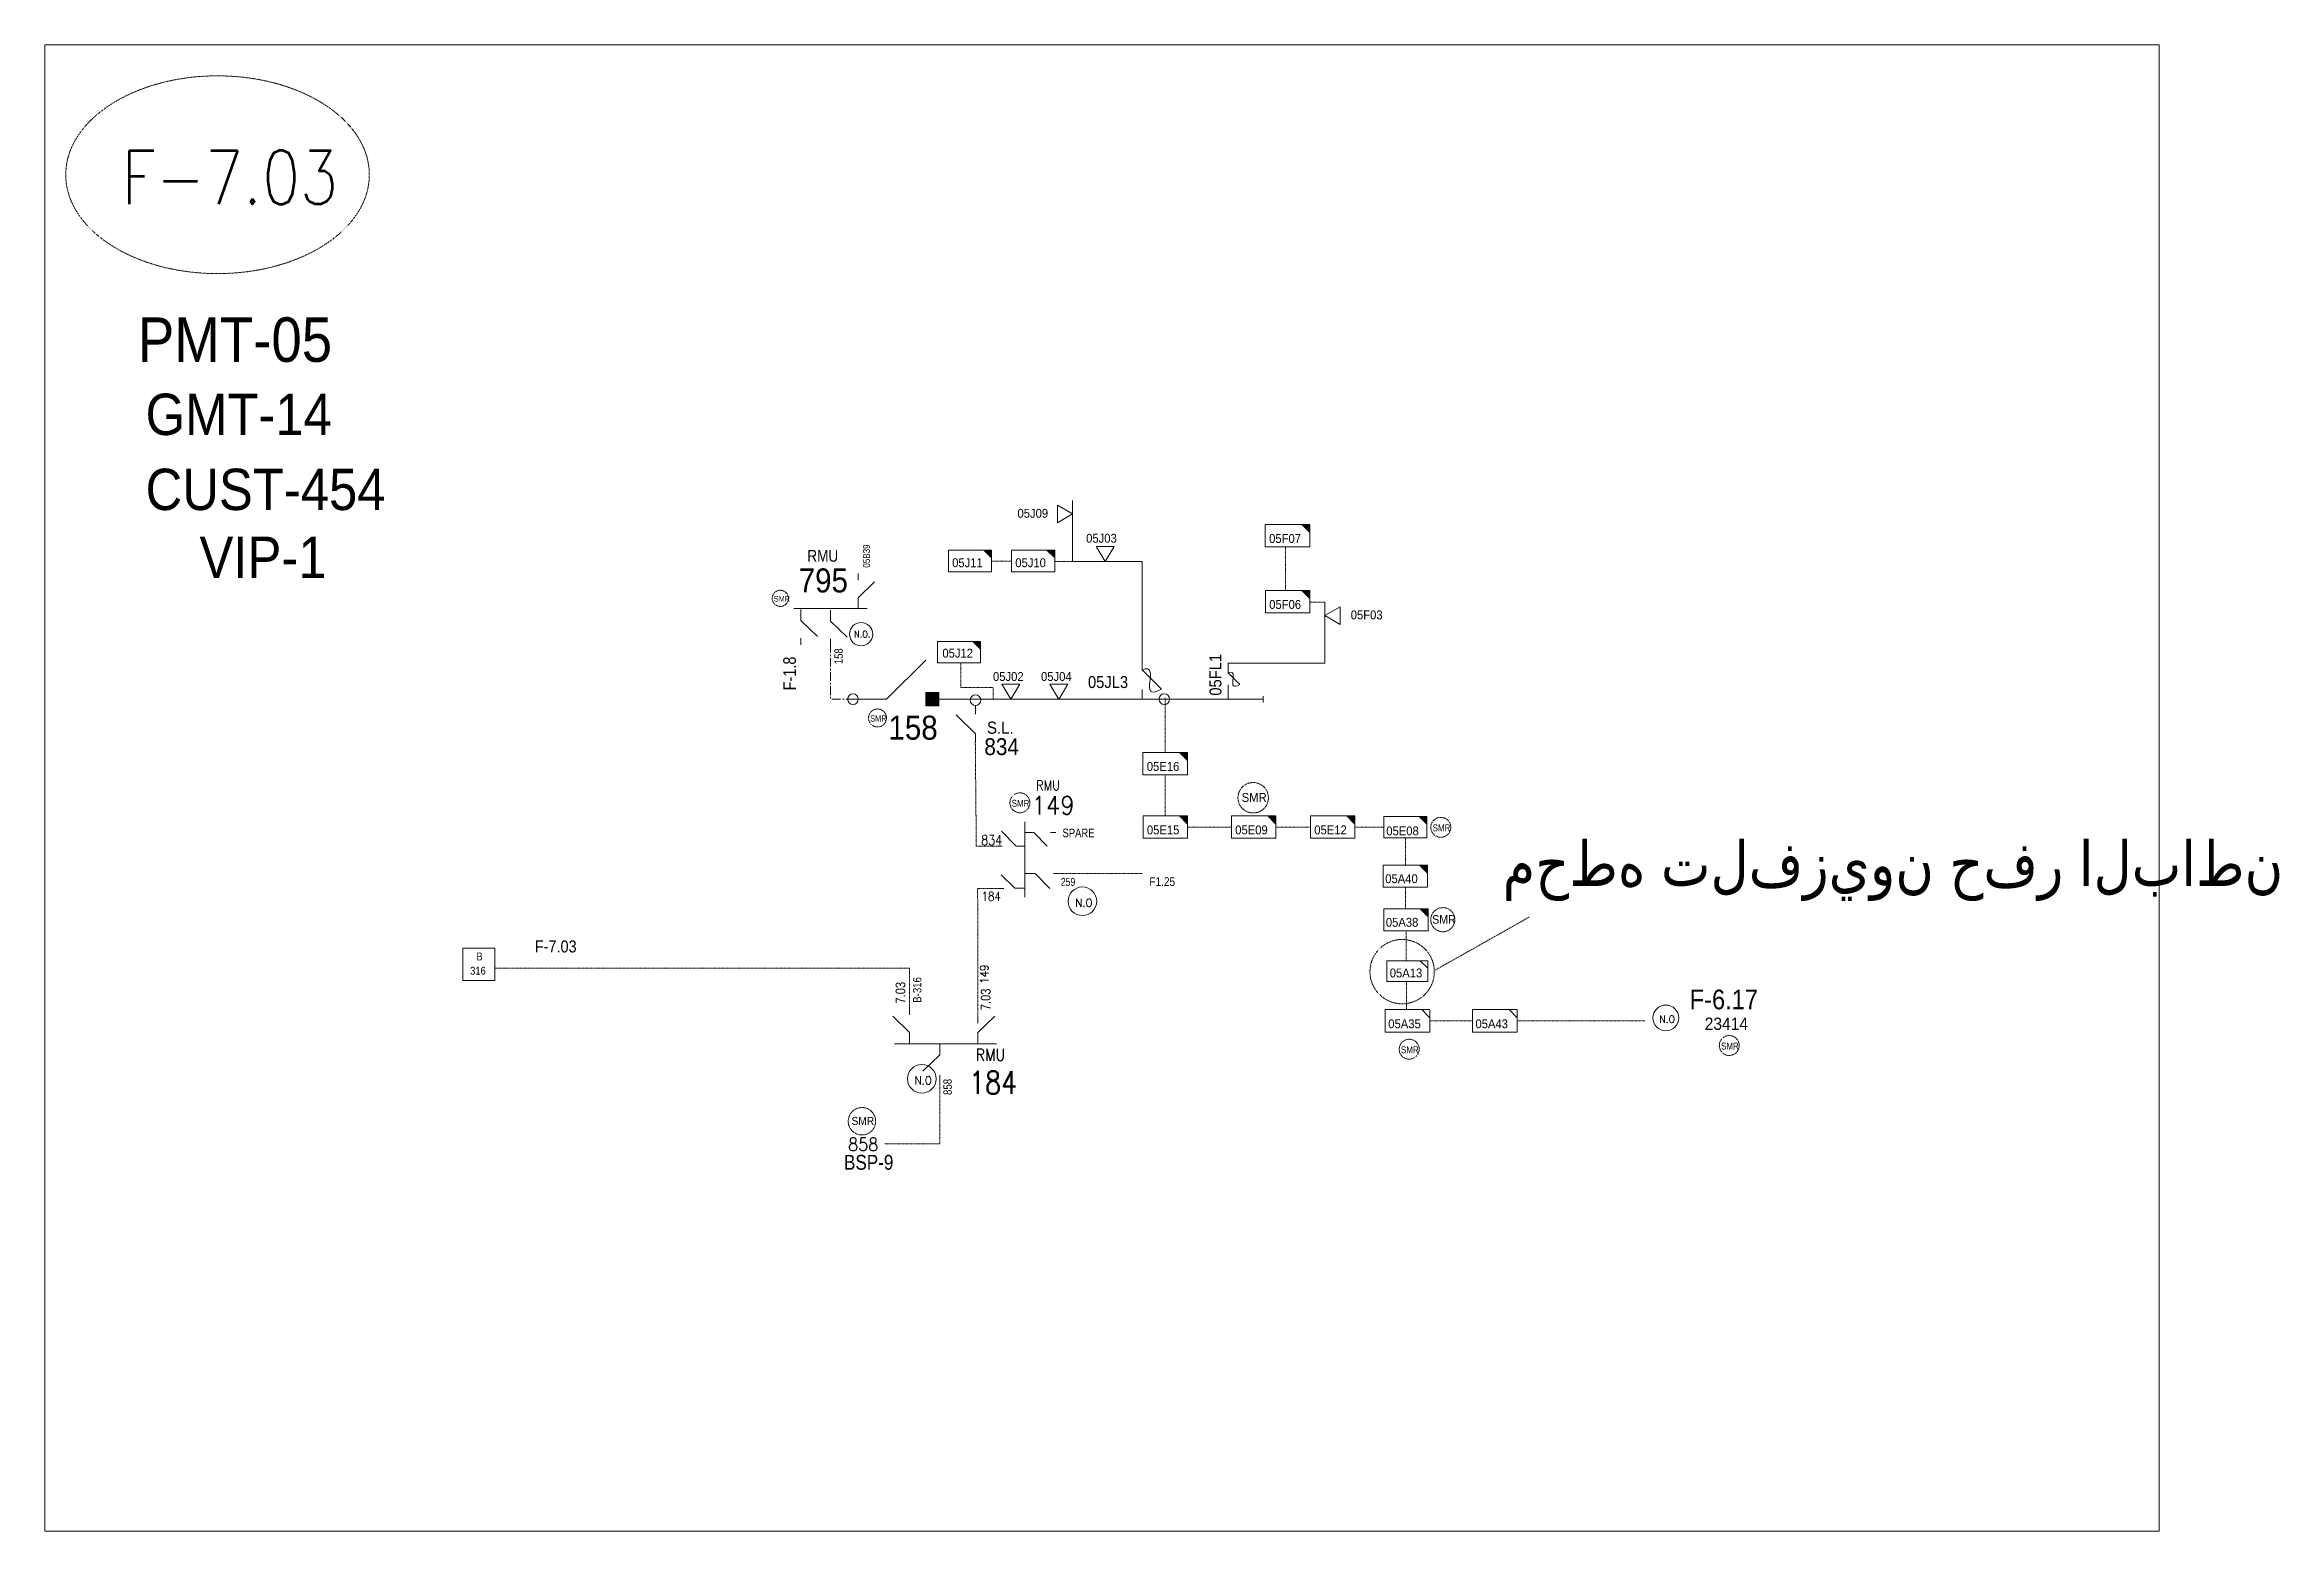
# Model space of a CAD drawing. Header units: metres. Extents: x 65984 to 144644, y -19036 to 23726.
# Drawn here: x 99766 to 100696, y 13233 to 13852 of the extents above; entities that cross this region are included whole.
import ezdxf
from ezdxf.enums import TextEntityAlignment as Align

# ---------------------------------------------------------------- set-up
doc = ezdxf.new("R2010")
doc.units = ezdxf.units.M
doc.header["$MEASUREMENT"] = 0
doc.linetypes.add('( Center )', pattern=[2, 1.25, -0.25, 0.25, -0.25])
doc.linetypes.add('DGN Style 3', pattern=[0.013877, 0, -0.013877])
doc.layers.get('0').update_dxf_attribs({"color": 95, "lineweight": 40})
for name, color, linetype, lineweight in [('ABS', 7, 'Continuous', 40), ('ABS NUMBER', 112, 'Continuous', 30), ('d_eos', 111, 'Continuous', 40), ('d_eos no', 121, 'Continuous', 40), ('d_fco', 5, 'Continuous', 40), ('d_fco text', 95, 'Continuous', 40), ('d_oh branch', 94, 'Continuous', 40), ('d_switch', 95, 'Continuous', 40), ('d_tf', 1, 'Continuous', 40), ('d_tf no', 6, 'Continuous', 40), ('d_ug cable', 95, 'Continuous', 40), ('d_ug main line', 95, 'Continuous', 40), ('FDR  1  05', 172, 'Continuous', 40), ('FDR  1  08', 13, 'Continuous', 106), ('fedr no', 95, 'Continuous', 40), ('GRID STATION  04', 7, 'Continuous', 40), ('Level 37', 7, 'Continuous', 0), ('O H MAIN FEEDER', 4, 'Continuous', 100), ('SW N O', 114, 'Continuous', 30)]:
    doc.layers.add(name, color=color, linetype=linetype, lineweight=lineweight)
doc.styles.add('NASKHF', font='naskhf.shx', dxfattribs={"height": 8})
doc.styles.add('Style-Arial', font='arial.ttf')
doc.styles.add('Style-ENGINEERING', font='ENGINEERING.shx')
doc.styles.add('Style-msdefault', font='msdefault.shx')
doc.styles.add('Style-simplex', font='simplex.shx')
doc.styles.add('Style-STANDARD', font='STANDARD.shx')

msp = doc.modelspace()

# ---------------------------------------------------------------- texts
at = {"layer": 'ABS NUMBER', "color": 2, "lineweight": 13, "style": 'Style-Arial', "width": 0.88}
msp.add_text('158', height=10, dxfattribs=at).set_placement((100117.14, 13562.59))
at = {"layer": 'ABS NUMBER', "color": 7, "lineweight": 13, "style": 'Style-Arial', "width": 0.88}
msp.add_text('S.L.', height=5.081, dxfattribs=at).set_placement((100158.16, 13565.04))
msp.add_text('834', height=7.024, dxfattribs=at).set_placement((100171.45, 13556.17), align=Align.RIGHT)
at = {"layer": 'd_eos no', "color": 7, "linetype": 'Continuous', "lineweight": 13, "style": 'Style-Arial', "width": 0.88}
for s, height, p in [('PMT-05', 18.499, (99804.78, 13738.27)), ('GMT-14', 17.197, (99807.99, 13706.54))]:
    msp.add_text(s, height=height, dxfattribs=at).set_placement(p, align=Align.TOP_LEFT)
at = {"layer": 'd_eos no', "color": 2, "linetype": 'Continuous', "lineweight": 13, "style": 'Style-Arial', "width": 0.88}
for s, height, p in [('CUST-454', 17.197, (99807.99, 13675.32)), ('795', 10, (100079.78, 13633.84)), ('محطه تلفزيون حفر الباطن', 18.8793, (100372.75, 13520.63))]:
    msp.add_text(s, height=height, dxfattribs=at).set_placement(p, align=Align.TOP_LEFT)
at = {"layer": 'd_eos no', "color": 1, "linetype": 'Continuous', "lineweight": 13, "style": 'Style-Arial', "width": 0.88}
msp.add_text('VIP-1', height=17.197, dxfattribs=at).set_placement((99830.44, 13647.05), align=Align.TOP_LEFT)
at = {"layer": 'd_eos no', "color": 2, "linetype": 'Continuous', "lineweight": 13, "ltscale": 0.81, "style": 'Style-msdefault', "width": 0.818182}
msp.add_text('SPARE', height=3.594, dxfattribs=at).set_placement((100189.58, 13525.59), align=Align.TOP_LEFT)
at = {"layer": 'd_eos no', "color": 7, "linetype": 'Continuous', "lineweight": 13, "ltscale": 0.796614, "style": 'Style-msdefault', "width": 0.818182}
msp.add_text('259', height=3.305, dxfattribs=at).set_placement((100188.86, 13505.09), align=Align.TOP_LEFT)
at = {"layer": 'd_fco text', "color": 7, "linetype": 'Continuous', "lineweight": 13, "style": 'Style-msdefault', "width": 0.916667}
msp.add_text('05FL1', height=4.998, rotation=90, dxfattribs=at).set_placement((100250.73, 13580.89), align=Align.TOP_LEFT)
msp.add_text('05JL3', height=4.998, dxfattribs=at).set_placement((100200.18, 13589.07), align=Align.TOP_LEFT)
at = {"layer": 'd_switch', "color": 7, "linetype": 'Continuous', "lineweight": 13, "style": 'Style-msdefault', "width": 0.857143}
msp.add_text('05B39', height=2.92, rotation=90, dxfattribs=at).set_placement((100106.54, 13643.82), align=Align.TOP_RIGHT)
at = {"layer": 'd_switch', "color": 1, "linetype": 'Continuous', "lineweight": 30, "ltscale": 0.81, "style": 'Style-ENGINEERING', "width": 0.857143}
msp.add_text('SMR', height=2.341, rotation=0.00263, dxfattribs=at).set_placement((100069.39, 13622.38), align=Align.TOP_LEFT)
at = {"layer": 'd_switch', "color": 2, "linetype": 'Continuous', "lineweight": 13, "ltscale": 1.354603, "style": 'Style-ENGINEERING', "width": 0.857143}
msp.add_text('F-1.8', height=5.254, rotation=90, dxfattribs=at).set_placement((100078.62, 13583.1))
at = {"layer": 'd_switch', "color": 22, "linetype": 'Continuous', "lineweight": 13, "style": 'Style-ENGINEERING', "width": 0.857143}
msp.add_text('158', height=3.43, rotation=90, dxfattribs=at).set_placement((100098.11, 13594.02))
at = {"layer": 'd_switch', "color": 1, "linetype": 'Continuous', "lineweight": 30, "ltscale": 0.9, "style": 'Style-ENGINEERING', "width": 0.857143}
msp.add_text('SMR', height=2.601, rotation=0.00263, dxfattribs=at).set_placement((100109.54, 13572.72), align=Align.TOP_LEFT)
at = {"layer": 'd_switch', "color": 1, "linetype": 'Continuous', "lineweight": 30, "style": 'Style-ENGINEERING', "width": 0.857143}
for p in [(100168.43, 13537.55), (100343.61, 13527.34), (100330.45, 13435.02), (100463.65, 13436.56)]:
    msp.add_text('SMR', height=2.89, rotation=0.00263, dxfattribs=at).set_placement(p, align=Align.TOP_LEFT)
at = {"layer": 'd_switch', "color": 2, "linetype": 'Continuous', "lineweight": 13, "style": 'Style-msdefault', "width": 0.857143}
for s, height, rotation, p in [('F1.25', 3.652, 0.00752, (100236.43, 13505.35)), ('7.03', 4.057, 90.00752, (100155.56, 13459.06))]:
    msp.add_text(s, height=height, rotation=rotation, dxfattribs=at).set_placement(p, align=Align.TOP_RIGHT)
at = {"layer": 'd_switch', "color": 2, "linetype": 'Continuous', "lineweight": 13, "style": 'Style-msdefault', "width": 0.9}
msp.add_text('F-7.03', height=5, dxfattribs=at).set_placement((99969.98, 13479.06), align=Align.TOP_LEFT)
at = {"layer": 'd_switch', "color": 2, "linetype": 'Continuous', "lineweight": 13, "style": 'Style-msdefault', "width": 0.857143}
msp.add_text('7.03', height=4.057, rotation=90, dxfattribs=at).set_placement((100124.16, 13452.77))
at = {"layer": 'd_switch', "color": 55, "linetype": 'Continuous', "lineweight": 13, "style": 'Style-msdefault', "width": 0.9}
msp.add_text('F-6.17', height=8.17, dxfattribs=at).set_placement((100450.58, 13458.58), align=Align.TOP_LEFT)
at = {"layer": 'd_tf no', "color": 22, "linetype": 'Continuous', "lineweight": 13, "style": 'Style-msdefault', "width": 0.945946}
for s, p in [('05J09', (100170.84, 13658.62)), ('05F07', (100275.56, 13648.12)), ('05J11', (100143.64, 13638.05)), ('05J10', (100169.92, 13638.05)), ('05F06', (100275.59, 13620.7)), ('05J04', (100180.64, 13590.72)), ('05E16', (100224.66, 13553.31)), ('05E15', (100224.7, 13526.89)), ('05E12', (100294.34, 13526.89)), ('05A40', (100323.88, 13506.58)), ('05A13', (100325.76, 13467.38)), ('05A43', (100361.43, 13446.22))]:
    msp.add_text(s, height=3.7, dxfattribs=at).set_placement(p, align=Align.TOP_LEFT)
for s, p in [('05J03', (100199.42, 13644.53)), ('05F03', (100309.52, 13612.64)), ('05J02', (100160.65, 13587))]:
    msp.add_text(s, height=3.7, dxfattribs=at).set_placement(p)
at = {"layer": 'd_tf no', "color": 1, "linetype": 'Continuous', "lineweight": 40, "style": 'Style-msdefault', "width": 0.945946}
for height, p in [(3.719, (100264.12, 13540.42)), (3.348, (100101.78, 13405.63))]:
    msp.add_text('SMR', height=height, dxfattribs=at).set_placement(p, align=Align.TOP_LEFT)
at = {"layer": 'd_tf no', "color": 2, "linetype": 'Continuous', "lineweight": 13, "style": 'Style-msdefault', "width": 0.945946}
for s, p in [('05E09', (100261.45, 13526.89)), ('05E08', (100324.32, 13526.47)), ('05A38', (100324.13, 13488.45)), ('05A35', (100325.14, 13446.22))]:
    msp.add_text(s, height=3.7, dxfattribs=at).set_placement(p, align=Align.TOP_LEFT)
at = {"layer": 'd_tf no', "color": 2, "linetype": 'Continuous', "lineweight": 13, "style": 'Style-ENGINEERING', "width": 0.945946}
msp.add_text('23414', height=5.137, dxfattribs=at).set_placement((100465.86, 13444.4), align=Align.MIDDLE_CENTER)
at = {"layer": 'd_tf no', "color": 2, "lineweight": 13, "insert": (100343.42, 13489.58), "char_height": 3.5709, "attachment_point": 1, "style": 'NASKHF'}
msp.add_mtext('\\Fmsdefault;\\H1x;\\W0.925;SMR\\P', dxfattribs=at)
at = {"layer": 'FDR  1  05', "color": 22, "linetype": 'Continuous', "lineweight": 13, "style": 'Style-msdefault', "width": 0.945946}
msp.add_text('05J12', height=3.7, dxfattribs=at).set_placement((100139.59, 13600.43), align=Align.TOP_LEFT)
at = {"layer": 'fedr no', "color": 6, "linetype": 'Continuous', "lineweight": 13, "style": 'Style-STANDARD', "width": 0.909091}
msp.add_text('F-7.03', height=22.241, dxfattribs=at).set_placement((99843.07, 13796.54), align=Align.MIDDLE_CENTER)
at = {"layer": 'GRID STATION  04', "color": 121, "linetype": 'Continuous', "lineweight": 13, "style": 'Style-msdefault', "width": 0.888889}
for s, height, p in [('316', 3.278, (99943.07, 13468.09)), ('B', 3.28, (99945.69, 13474.03))]:
    msp.add_text(s, height=height, dxfattribs=at).set_placement(p, align=Align.TOP_LEFT)
at = {"layer": 'Level 37', "color": 2, "linetype": 'Continuous', "lineweight": 13, "style": 'Style-msdefault', "width": 0.86}
msp.add_text('RMU', height=4.9, rotation=0.00037, dxfattribs=at).set_placement((100096.23, 13641.53), align=Align.TOP_RIGHT)
at = {"layer": 'Level 37', "color": 2, "linetype": 'Continuous', "lineweight": 13, "ltscale": 0.81, "style": 'Style-simplex'}
for s, height, width, p in [('RMU', 4.044, 0.854701, (100183.6, 13543.51)), ('149', 7.605, 0.909091, (100185.7, 13535.27))]:
    msp.add_text(s, height=height, dxfattribs=dict(at, width=width)).set_placement(p, align=Align.MIDDLE_CENTER)
at = {"layer": 'Level 37', "color": 7, "linetype": 'Continuous', "lineweight": 13, "ltscale": 0.568623, "style": 'Style-STANDARD', "width": 0.909091}
msp.add_text('834', height=4.091, dxfattribs=at).set_placement((100160.11, 13520.76), align=Align.MIDDLE_CENTER)
at = {"layer": 'Level 37', "color": 7, "linetype": 'Continuous', "lineweight": 13, "ltscale": 0.586008, "style": 'Style-STANDARD', "width": 0.909091}
msp.add_text('184', height=3.767, dxfattribs=at).set_placement((100159.89, 13497.42), align=Align.MIDDLE_CENTER)
at = {"layer": 'Level 37', "color": 7, "linetype": 'Continuous', "lineweight": 13, "ltscale": 0.486, "style": 'Style-simplex', "width": 0.909091}
msp.add_text('149', height=3.422, rotation=90, dxfattribs=at).set_placement((100157.02, 13465), align=Align.MIDDLE_CENTER)
at = {"layer": 'Level 37', "color": 7, "linetype": 'Continuous', "lineweight": 13, "style": 'Style-msdefault', "width": 0.857143}
msp.add_text('B-316', height=3.5, rotation=90, dxfattribs=at).set_placement((100130.86, 13453.11))
at = {"layer": 'Level 37', "color": 2, "linetype": 'Continuous', "lineweight": 13}
for s, height, style, width, p in [('RMU', 4.993, 'Style-simplex', 0.854701, (100159.58, 13431.44)), ('184', 9.389, 'Style-STANDARD', 0.909091, (100160.71, 13419.91))]:
    msp.add_text(s, height=height, dxfattribs=dict(at, style=style, width=width)).set_placement(p, align=Align.MIDDLE_CENTER)
at = {"layer": 'Level 37', "color": 2, "linetype": 'Continuous', "lineweight": 13, "style": 'Style-msdefault', "width": 0.857143}
msp.add_text('858', height=3.5, rotation=90, dxfattribs=at).set_placement((100143.49, 13421.46), align=Align.RIGHT)
at = {"layer": 'Level 37', "color": 2, "linetype": 'Continuous', "lineweight": 13, "ltscale": 0.701885, "style": 'Style-simplex', "width": 0.909091}
msp.add_text('858', height=5.37, dxfattribs=at).set_placement((100106.65, 13394.24), align=Align.MIDDLE_CENTER)
at = {"layer": 'Level 37', "color": 55, "linetype": 'Continuous', "lineweight": 13, "ltscale": 1.465692, "style": 'Style-msdefault', "width": 0.857143}
msp.add_text('BSP-9', height=6.198, dxfattribs=at).set_placement((100119.19, 13383.65), align=Align.RIGHT)

# ---------------------------------------------------------------- blocks, each defined once
blk = doc.blocks.new('ABS2_1_1')
at = {"color": 0, "linetype": 'ByBlock', "lineweight": -2, "ltscale": 500}
for q in [(-29900, 43500), (0, 0)]:
    blk.add_line((0, 13600), q, dxfattribs=at)
at = {"color": 0, "linetype": 'ByBlock', "lineweight": -2, "ltscale": 500, "flags": 128}
for points in [[(5000, 43600), (-5000, 43600), (-5000, 53600), (5000, 53600)], [(3791, 49653), (3791, 49653), (3791, 49653)]]:
    blk.add_lwpolyline(points, close=True, dxfattribs=at)
at = {"color": 0, "linetype": 'ByBlock', "lineweight": -2, "ltscale": 500}
for points in [[(5000, 43600), (-5000, 43600), (5000, 53600), (-5000, 53600)], [(3791, 49653), (3791, 49653), (3791, 49653)]]:
    blk.add_solid(points, dxfattribs=at)
blk = doc.blocks.new('*U1026')
at = {"layer": 'ABS', "color": 7, "linetype": 'Continuous', "lineweight": 13, "ltscale": 0.118412}
for p, q in [((-8.3, 8.2), (-15.7, 8.2)), ((-8.3, 8.2), (7.9, -8.1)), ((15.7, 8.2), (8.3, 8.2))]:
    blk.add_line(p, q, dxfattribs=at)
blk = doc.blocks.new('TF_8')
at = {"color": 0, "linetype": 'ByBlock', "lineweight": -2}
blk.add_line((6.3, 4.95), (9.9, 1.35), dxfattribs=at)
blk.add_3dface([(-10.1, 4.95), (9.9, 4.95), (9.9, -5.05), (-10.1, -5.05)], dxfattribs=at)
blk = doc.blocks.new('exist.us-1000kva')
at = {"color": 0, "linetype": 'ByBlock', "lineweight": -2, "flags": 128}
blk.add_lwpolyline([(40, 12.9), (32.8, 20), (40, 20)], close=True, dxfattribs=at)
at = {"color": 0, "linetype": 'ByBlock', "lineweight": -2, "extrusion": (0, 0, -1)}
blk.add_solid([(-40, 12.9), (-32.8, 20), (-40, 20)], dxfattribs=at)
at = {"color": 0, "linetype": 'ByBlock', "lineweight": -2, "xscale": 2, "yscale": 2}
blk.add_blockref('TF_8', (20.2, 10.1), dxfattribs=at)
blk = doc.blocks.new('*U1012')
at = {"layer": 'd_fco', "color": 7, "linetype": 'Continuous', "lineweight": 13}
blk.add_line((-4.6, 4.2), (-10.1, 4.2), dxfattribs=at)
at = {"layer": 'd_fco', "color": 7, "linetype": 'Continuous', "lineweight": 13, "flags": 128}
blk.add_lwpolyline([(13, 4.2), (7.1, 4.2), (-4.4, -7.3)], dxfattribs=at)
at = {"layer": 'd_fco', "color": 7, "linetype": 'Continuous', "lineweight": 13}
blk.add_open_spline([(-4.4, -7.3), (-13, 7.7), (11.6, -7.7), (7.1, 4.2)], degree=3, dxfattribs=at)
blk = doc.blocks.new('TRA1_754')
at = {"layer": 'd_tf', "color": 22, "linetype": 'Continuous', "lineweight": 13, "ltscale": 0.000236265, "extrusion": (0, 0, -1), "flags": 128}
blk.add_lwpolyline([(-10, -17), (0, 0), (10, -17)], close=True, dxfattribs=at)
blk = doc.blocks.new('TRA1_753')
at = {"layer": 'd_tf', "color": 22, "linetype": 'Continuous', "lineweight": 13, "ltscale": 0.000236265, "xscale": 1.000046566207833, "yscale": 1.000046566207833, "zscale": 1.000046566207833, "rotation": 180}
blk.add_blockref('TRA1_754', (0, 0), dxfattribs=at)
blk = doc.blocks.new('*U3519')
at = {"layer": 'SW N O', "color": 3, "lineweight": 13, "ltscale": 0.426762}
blk.add_circle((0, 900.3), 16.8, dxfattribs=at)
at = {"layer": 'SW N O', "color": 3, "lineweight": 13, "style": 'Style-STANDARD'}
blk.add_text('N.O.', height=9.6, dxfattribs=at).set_placement((1.7, 900.1), align=Align.MIDDLE_CENTER)
blk = doc.blocks.new('*U4071')
at = {"layer": 'SW N O', "color": 3, "lineweight": 13, "ltscale": 0.426762}
blk.add_circle((0, 900.3), 16.8, dxfattribs=at)
at = {"layer": 'SW N O', "color": 3, "lineweight": 13, "insert": (1.7, 898.5), "char_height": 9.6, "attachment_point": 5, "line_spacing_factor": 0.6, "style": 'Style-STANDARD'}
blk.add_mtext('N.O', dxfattribs=at)

# ---------------------------------------------------------------- linework, layer by layer
at = {"layer": 'd_eos', "color": 7, "linetype": 'Continuous', "lineweight": 13, "ltscale": 0.625574}
for p, q in [((100104.52, 13628.95), (100104.52, 13631.72)), ((100104.53, 13621.65), (100111.39, 13628.31)), ((100077.72, 13617.1), (100108.32, 13617.1)), ((100080.72, 13616.73), (100080.72, 13612.18)), ((100093.05, 13616.43), (100093.05, 13611.88)), ((100104.52, 13617.1), (100104.52, 13621.65)), ((100080.72, 13612.18), (100087.58, 13605.52)), ((100093.05, 13611.88), (100099.92, 13605.21)), ((100080.72, 13604.88), (100080.72, 13602.11)), ((100093.05, 13604.58), (100093.05, 13601.81))]:
    msp.add_line(p, q, dxfattribs=at)
at = {"layer": 'd_eos', "color": 2, "linetype": 'Continuous', "lineweight": 13, "ltscale": 0.574507}
for p, q in [((100164.13, 13524.52), (100170.23, 13518.24)), ((100173.91, 13528.34), (100173.92, 13497.03)), ((100173.91, 13518.25), (100170.23, 13518.24)), ((100173.98, 13506.94), (100178.17, 13506.94)), ((100178.17, 13506.94), (100184.28, 13500.64)), ((100185.79, 13506.94), (100188.33, 13506.94)), ((100173.92, 13500.86), (100169.73, 13500.86))]:
    msp.add_line(p, q, dxfattribs=at)
at = {"layer": 'd_eos', "color": 2, "linetype": 'Continuous', "lineweight": 13, "ltscale": 0.517056}
for p, q in [((100173.91, 13524), (100177.68, 13524)), ((100177.68, 13524), (100183.18, 13518.33)), ((100184.54, 13524), (100186.82, 13524)), ((100164.06, 13506.38), (100169.73, 13500.87)), ((100165.23, 13500.67), (100162.94, 13500.67))]:
    msp.add_line(p, q, dxfattribs=at)
at = {"layer": 'd_eos', "color": 7, "linetype": 'Continuous', "lineweight": 13, "ltscale": 0.574507}
msp.add_line((100161.68, 13518.29), (100164.23, 13518.29), dxfattribs=at)
at = {"layer": 'd_eos', "color": 2, "linetype": 'Continuous', "lineweight": 13, "ltscale": 0.638341}
for p, q in [((100125.93, 13440.7), (100118.93, 13447.5)), ((100125.93, 13448.15), (100125.93, 13450.97)), ((100154.36, 13447.51), (100154.36, 13444.69)), ((100161.36, 13447.5), (100154.36, 13440.71)), ((100125.93, 13436.05), (100125.93, 13440.7)), ((100154.36, 13436.06), (100154.36, 13440.71)), ((100162.11, 13436.06), (100119.67, 13436.05)), ((100138.51, 13431.4), (100131.5, 13424.61)), ((100138.51, 13436.05), (100138.51, 13431.4)), ((100138.51, 13422.94), (100138.51, 13420.11))]:
    msp.add_line(p, q, dxfattribs=at)
at = {"layer": 'd_oh branch', "color": 22, "linetype": 'Continuous', "lineweight": 13}
for p, q in [((100193.74, 13636.71), (100193.74, 13662.15)), ((100222.67, 13636.71), (100193.74, 13636.71)), ((100222.67, 13594.72), (100222.67, 13636.71)), ((100298.81, 13594.39), (100258.57, 13594.39)), ((100258.57, 13594.39), (100258.57, 13591.91)), ((100258.55, 13583.13), (100258.55, 13579.43)), ((100273.08, 13578.12), (100273.08, 13580.74))]:
    msp.add_line(p, q, dxfattribs=at)
at = {"layer": 'd_oh branch', "color": 22, "linetype": 'Continuous', "lineweight": 13, "flags": 128}
msp.add_lwpolyline([(100298.81, 13594.39), (100298.81, 13619.85)], dxfattribs=at)
at = {"layer": 'd_ug cable', "color": 22, "linetype": 'DGN Style 3', "lineweight": 13}
for p, q in [((100282.44, 13624.64), (100282.44, 13642.8)), ((100160.04, 13636.92), (100168.42, 13636.92)), ((100193.74, 13636.71), (100186.32, 13636.71)), ((100298.81, 13619.85), (100292.51, 13619.85))]:
    msp.add_line(p, q, dxfattribs=at)
at = {"layer": 'd_ug cable', "color": 234, "linetype": 'DGN Style 3', "lineweight": 13}
for p, q in [((100153.7, 13518.29), (100153.29, 13561.64)), ((100232.36, 13530.83), (100232.32, 13547.99)), ((100278.37, 13526.2), (100292.74, 13526.2)), ((100311.26, 13526.2), (100323.35, 13526.2)), ((100154.26, 13500.68), (100154.4, 13447.4))]:
    msp.add_line(p, q, dxfattribs=at)
at = {"layer": 'd_ug cable', "color": 6, "linetype": 'DGN Style 3', "lineweight": 13}
msp.add_line((100344.67, 13466.69), (100383.73, 13488.74), dxfattribs=at)
at = {"layer": 'd_ug cable', "color": 135, "linetype": 'DGN Style 3', "lineweight": 13}
for p, q in [((100138.51, 13394.51), (100138.51, 13420.11)), ((100138.48, 13394.47), (100115.44, 13394.47))]:
    msp.add_line(p, q, dxfattribs=at)
at = {"layer": 'd_ug cable', "color": 22, "linetype": 'DGN Style 3', "lineweight": 13, "flags": 128}
for points in [[(100160.67, 13579.44), (100160.67, 13584.33), (100147.28, 13584.33), (100147.28, 13594.5)], [(100232.32, 13579.98), (100232.32, 13557.25)], [(100259.84, 13526.2), (100241.63, 13526.2)], [(100153.7, 13518.29), (100164.45, 13518.29)], [(100222.92, 13506.94), (100188.09, 13506.93)], [(100163.58, 13500.69), (100154.26, 13500.68)], [(100332.3, 13492.25), (100332.3, 13501.16)]]:
    msp.add_lwpolyline(points, dxfattribs=at)
at = {"layer": 'd_ug cable', "color": 2, "linetype": 'DGN Style 3', "lineweight": 13}
for centre, radius in [((100072.15, 13621.39), 3.36), ((100112.6, 13571.62), 3.74), ((100171.84, 13536.33), 4.15), ((100268.93, 13538.42), 6.34), ((100347.02, 13526.12), 4.15), ((100333.86, 13433.8), 4.15), ((100467.06, 13435.34), 4.15), ((100106.11, 13403.83), 5.71)]:
    msp.add_circle(centre, radius, dxfattribs=at)
at = {"layer": 'd_ug cable', "color": 1, "linetype": 'DGN Style 3', "lineweight": 13}
msp.add_circle((100347.86, 13487.69), 5.02, dxfattribs=at)
at = {"layer": 'd_ug cable', "color": 6, "linetype": 'DGN Style 3', "lineweight": 13}
msp.add_circle((100330.92, 13466.07), 13.39, dxfattribs=at)
at = {"layer": 'd_ug main line', "color": 22, "linetype": '( Center )', "lineweight": 13, "ltscale": 2.94, "flags": 128}
msp.add_lwpolyline([(100093.05, 13602.44), (100093.05, 13579.44), (100102.32, 13579.44)], dxfattribs=at)
at = {"layer": 'FDR  1  08', "color": 22, "linetype": 'DGN Style 3', "lineweight": 13}
for p, q in [((100332.3, 13510.38), (100332.3, 13521.73)), ((100332.55, 13483.03), (100332.55, 13470.54))]:
    msp.add_line(p, q, dxfattribs=at)
at = {"layer": 'FDR  1  08', "color": 22, "linetype": 'DGN Style 3', "lineweight": 13, "flags": 128}
for points in [[(100125.93, 13450.97), (100125.93, 13467.55), (99953.37, 13467.55)], [(100332.8, 13450.18), (100332.8, 13462.01)], [(100360.16, 13445.61), (100342.5, 13445.61)], [(100431.92, 13445.61), (100378.79, 13445.61)]]:
    msp.add_lwpolyline(points, dxfattribs=at)
at = {"layer": 'fedr no', "color": 82, "linetype": 'DGN Style 3', "lineweight": 13, "true_color": 0x1dc70e}
msp.add_ellipse((99837.94, 13797.64), major_axis=(63.17, 0), ratio=0.651175, dxfattribs=at)
at = {"layer": 'GRID STATION  04', "color": 121, "linetype": 'Continuous', "lineweight": 13, "ltscale": 0.482743, "flags": 128}
msp.add_lwpolyline([(99939.99, 13475.8), (99953.37, 13475.8), (99953.37, 13462.41), (99939.99, 13462.41)], close=True, dxfattribs=at)
at = {"layer": 'O H MAIN FEEDER', "color": 22, "lineweight": 13, "ltscale": 0.488306}
for p, q in [((100111.6, 13579.44), (100101.63, 13579.44)), ((100273.08, 13579.43), (100135.97, 13579.44))]:
    msp.add_line(p, q, dxfattribs=at)
at = {"layer": 'O H MAIN FEEDER', "color": 140, "linetype": 'Continuous', "lineweight": 13, "flags": 128}
msp.add_lwpolyline([(99766.01, 13851.73), (100645.95, 13851.73), (100645.95, 13233.23), (99766.01, 13233.23)], close=True, dxfattribs=at)
at = {"layer": 'O H MAIN FEEDER', "color": 22, "lineweight": 13, "ltscale": 0.488306}
for centre in [(100102.37, 13579.44), (100153.35, 13579.01), (100231.94, 13579.44)]:
    msp.add_circle(centre, 2.21, dxfattribs=at)

# ---------------------------------------------------------------- block references
at = {"layer": 'ABS', "color": 2, "linetype": 'Continuous', "lineweight": 13, "ltscale": 0.812883, "xscale": 0.0005446322480400587, "yscale": 0.0005446322480400587, "zscale": 0.000360672857092237, "rotation": 269.9999999999997}
msp.add_blockref('ABS2_1_1', (100108.97, 13579.44), dxfattribs=at)
at = {"layer": 'ABS', "color": 7, "linetype": 'Continuous', "lineweight": 13, "ltscale": 0.118412, "extrusion": (0, 0, -1), "xscale": 0.4899999999999999, "yscale": 0.4899999999999999, "zscale": 0.4899999999999999, "rotation": 89.9999999999999}
msp.add_blockref('*U1026', (-100149.32, 13569.07), dxfattribs=at)
at = {"layer": 'd_fco', "color": 7, "linetype": 'Continuous', "lineweight": 13, "rotation": 89.96445786225169}
for p, xscale, yscale, zscale in [((100225.63, 13586.74), 0.7000000000000001, 0.7000000000000001, 0.7000000000000001), ((100260.33, 13587.4), 0.4211744606052049, 0.4211744606052049, 0.4211744606052049)]:
    msp.add_blockref('*U1012', p, dxfattribs=dict(at, xscale=xscale, yscale=yscale, zscale=zscale))
at = {"layer": 'd_tf', "color": 22, "linetype": 'Continuous', "lineweight": 13, "ltscale": 0.000236265, "extrusion": (0, 0, -1), "xscale": 0.37, "yscale": 0.37, "zscale": 0.37}
for p, rotation in [((-100193.73, 13656.48), 270.0000000000001), ((-100298.81, 13614.18), 89.99999999999997), ((-100168.06, 13579.44), 359.9999999999999)]:
    msp.add_blockref('TRA1_753', p, dxfattribs=dict(at, rotation=rotation))
at = {"layer": 'd_tf', "color": 22, "linetype": 'Continuous', "lineweight": 13, "ltscale": 0.000236265, "xscale": 0.37, "yscale": 0.37, "zscale": 0.37}
msp.add_blockref('TRA1_753', (100207.34, 13636.71), dxfattribs=at)
at = {"layer": 'd_tf', "color": 22, "linetype": 'Continuous', "lineweight": 13, "ltscale": 0.000236265, "extrusion": (0, 0, -1), "xscale": 0.37, "yscale": 0.37, "zscale": 0.37}
msp.add_blockref('TRA1_753', (-100188.06, 13579.35), dxfattribs=at)
at = {"layer": 'FDR  1  05', "color": 22, "linetype": 'Continuous', "lineweight": 13, "zscale": 0.4267622666565712, "rotation": 359.9999999999999}
for name, p, xscale, yscale in [('exist.us-1000kva', (100273.96, 13642.8), 0.4630510006237882, 0.4630510006237882), ('exist.us-1000kva', (100142.14, 13632.45), 0.4474623447902317, 0.4474623447902317), ('exist.us-1000kva', (100168.42, 13632.45), 0.4474623447902317, 0.4474623447902317), ('exist.us-1000kva', (100273.99, 13615.38), 0.4630510006237882, 0.4630510006237882), ('exist.us-1000kva', (100137.54, 13594.5), 0.4474623447902317, 0.4474623447902317), ('exist.us-1000kva', (100223.06, 13547.99), 0.4630510006237882, 0.4630510006237882), ('exist.us-1000kva', (100223.1, 13521.57), 0.4630510006237882, 0.4630510006237882), ('exist.us-1000kva', (100292.74, 13521.57), 0.4630510006237882, 0.4630510006237882), ('exist.us-1000kva', (100323.08, 13501.16), 0.4609359004953877, 0.4609359004953877), ('TF_8', (100333.11, 13466.32), 0.8535245333131425, 0.8535245333131425), ('TF_8', (100369.57, 13445.66), 0.9316835556072044, 0.9316835556072044)]:
    msp.add_blockref(name, p, dxfattribs=dict(at, xscale=xscale, yscale=yscale))
at = {"layer": 'FDR  1  05', "color": 2, "linetype": 'Continuous', "lineweight": 13, "zscale": 0.4267622666565712, "rotation": 359.9999999999999}
for name, p, xscale, yscale in [('exist.us-1000kva', (100259.84, 13521.57), 0.4630510006237882, 0.4630510006237882), ('exist.us-1000kva', (100323.35, 13521.73), 0.4474623447902317, 0.4474623447902317), ('exist.us-1000kva', (100323.33, 13483.03), 0.4609359004953877, 0.4609359004953877), ('TF_8', (100333.28, 13445.66), 0.9316835556072044, 0.9316835556072044)]:
    msp.add_blockref(name, p, dxfattribs=dict(at, xscale=xscale, yscale=yscale))
at = {"layer": 'SW N O', "color": 3, "lineweight": 13}
for name, p, xscale, yscale, zscale in [('*U3519', (100105.76, 13348.3), 0.2867731251001515, 0.2867731251001515, 0.2867731251001515), ('*U4071', (100197.87, 13176.21), 0.3544853440480146, 0.3544853440480146, 0.3544853440480146), ('*U4071', (100440.66, 13159.59), 0.3190368096432132, 0.3190368096432132, 0.3190368096432132), ('*U4071', (100131.03, 13102.35), 0.3544853440480146, 0.3544853440480146, 0.3544853440480146)]:
    msp.add_blockref(name, p, dxfattribs=dict(at, xscale=xscale, yscale=yscale, zscale=zscale))

msp.set_redraw_order([(e.dxf.handle, doc.entitydb.next_handle()) for e in msp.query("TEXT MTEXT ATTDEF DIMENSION ARC_DIMENSION")])  # texts and dimensions are drawn at this point

doc.saveas('drawing.dxf')
